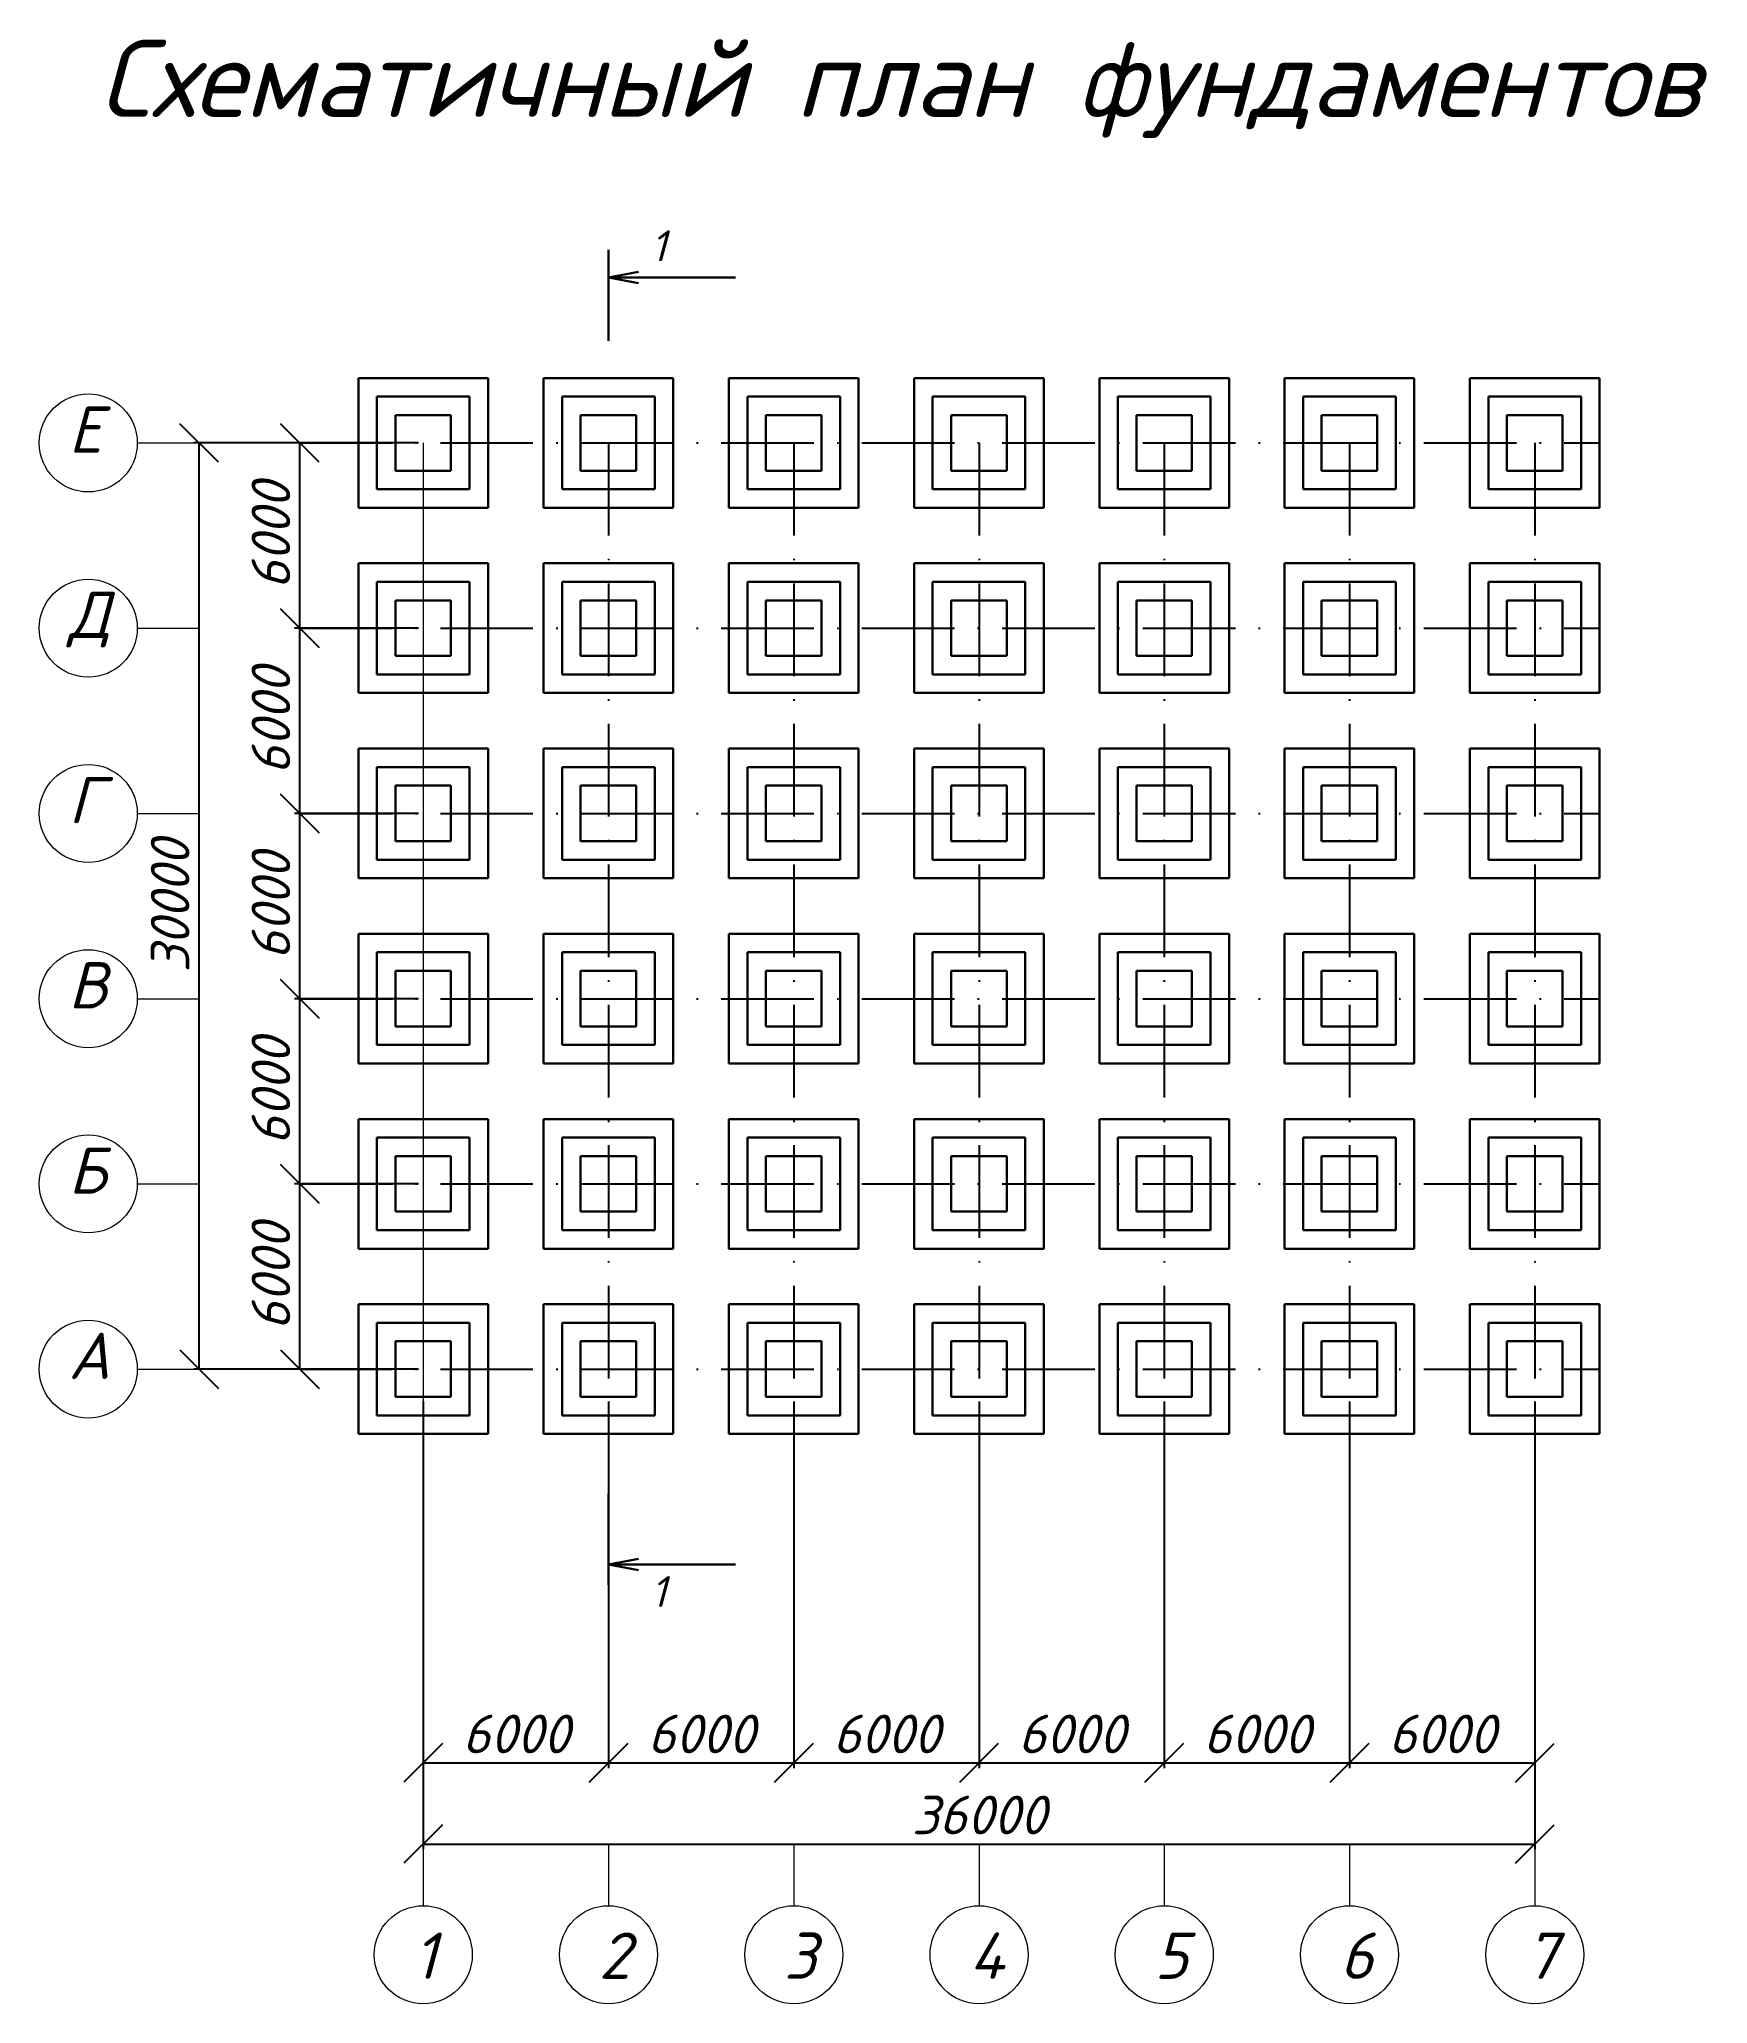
# Model space of a CAD drawing. Header units: millimetres. Extents: x 1422334 to 1587362, y 445536 to 446570.
# Drawn here: x 1585925.1 to 1586033.2, y 445536.3 to 445663.6 of the extents above; entities that cross this region are included whole.
import ezdxf

# ---------------------------------------------------------------- set-up
doc = ezdxf.new("R2010")
doc.units = ezdxf.units.MM
doc.header["$LTSCALE"] = 50
doc.linetypes.add('ACAD_ISO10W100', pattern=[18, 12, -3, 0, -3])
doc.layers.get('0').update_dxf_attribs({"lineweight": 13})
doc.layers.add('linii_grafika', color=7, linetype='Continuous', lineweight=30)
doc.layers.add('оси траншей размеры', color=7, linetype='Continuous', lineweight=13)
doc.styles.get("Standard").update_dxf_attribs({"font": 'isocpeui.ttf'})
doc.dimstyles.new('200', dxfattribs={"dimtxt": 2.5, "dimasz": 2.5, "dimexe": 0.3445, "dimexo": 0.3, "dimtad": 1, "dimlfac": 500, "dimtxsty": 'Standard', "dimblk": 'OBLIQUE', "dimcen": 2.5, "dimadec": 0, "dimazin": 0, "dimtfac": 1, "dimtmove": 0, "dimatfit": 3, "dimfxl": 1, "dimarcsym": 0})

msp = doc.modelspace()

# ---------------------------------------------------------------- texts
at = {"layer": 'linii_grafika', "ltscale": 10000, "attachment_point": 1}
for s, width, insert, char_height in [('Схематичный план фундаментов', 118.51298817, (1585929.014337, 445663.519637, 8264.642599), 5), ('1', 4.11859295, (1585964.756078, 445651.172323, 8264.642599), 2), ('Е', 3.4038624, (1585927.02099, 445639.770346, 8264.642599), 3), ('Д', 3.4038624, (1585927.02099, 445627.770346, 8264.642599), 3), ('Г', 3.4038624, (1585927.02099, 445615.770346, 8264.642599), 3), ('В', 3.4038624, (1585927.02099, 445603.770346, 8264.642599), 3), ('Б', 3.4038624, (1585927.02099, 445591.770346, 8264.642599), 3), ('А', 3.4038624, (1585927.02099, 445579.770346, 8264.642599), 3), ('1', 4.11859295, (1585964.756078, 445563.995793, 8264.642599), 2), ('1', 3.4038624, (1585949.369533, 445540.906694, 8264.642599), 3), ('2', 3.4038624, (1585961.369533, 445540.906694, 8264.642599), 3), ('3', 3.4038624, (1585973.369533, 445540.906694, 8264.642599), 3), ('4', 3.4038624, (1585985.369533, 445540.906694, 8264.642599), 3), ('5', 3.4038624, (1585997.369533, 445540.906694, 8264.642599), 3), ('6', 3.4038624, (1586009.369533, 445540.906694, 8264.642599), 3), ('7', 3.4038624, (1586021.369533, 445540.906694, 8264.642599), 3)]:
    msp.add_mtext_dynamic_manual_height_columns(s, width=width, gutter_width=25, heights=[0], dxfattribs=dict(at, insert=insert, char_height=char_height))

# ---------------------------------------------------------------- blocks, each defined once
blk = doc.blocks.new('foundament1')
at = {"layer": 'linii_grafika', "ltscale": 10000}
for p, q in [((212.85, 337.96), (212.85, 346.36)), ((212.85, 346.36), (221.25, 346.36)), ((221.25, 337.96), (221.25, 346.36)), ((214.05, 339.16), (214.05, 345.16)), ((214.05, 345.16), (220.05, 345.16)), ((220.05, 339.16), (220.05, 345.16)), ((215.25, 340.36), (215.25, 343.96)), ((215.25, 343.96), (218.85, 343.96)), ((218.85, 340.36), (218.85, 343.96)), ((215.25, 340.36), (218.85, 340.36)), ((214.05, 339.16), (220.05, 339.16)), ((212.85, 337.96), (221.25, 337.96))]:
    blk.add_line(p, q, dxfattribs=at)
blk = doc.blocks.new('_Oblique')
at = {"color": 0, "linetype": 'ByBlock', "lineweight": -2}
blk.add_line((-0.5, -0.5), (0.5, 0.5), dxfattribs=at)
blk = doc.blocks.new('*D2230')
at = {"layer": 'Defpoints', "color": 0, "ltscale": 10000, "transparency": 16777216}
for p in [(1585942.02, 445589.4), (1585950.01, 445589.4), (1585950.01, 445577.4)]:
    blk.add_point(p, dxfattribs=at)
at = {"layer": 'оси траншей размеры', "color": 0, "lineweight": -2, "ltscale": 10000, "transparency": 16777216}
for p, q in [((1585949.71, 445589.4), (1585941.67, 445589.4)), ((1585942.02, 445577.4), (1585942.02, 445589.4)), ((1585949.71, 445577.4), (1585941.67, 445577.4))]:
    blk.add_line(p, q, dxfattribs=at)
at = {"layer": 'оси траншей размеры', "color": 0, "lineweight": -2, "ltscale": 10000, "transparency": 16777216, "xscale": 2.5, "yscale": 2.5, "zscale": 2.5}
for p, rotation in [((1585942.02, 445589.4), 90), ((1585942.02, 445577.4), 270)]:
    blk.add_blockref('_Oblique', p, dxfattribs=dict(at, rotation=rotation))
at = {"layer": 'оси траншей размеры', "color": 0, "ltscale": 10000, "transparency": 16777216, "insert": (1585940.14, 445583.4), "char_height": 2.5, "attachment_point": 5, "rotation": 90}
blk.add_mtext('6000', dxfattribs=at)
blk = doc.blocks.new('*D2231')
at = {"layer": 'Defpoints', "color": 0, "ltscale": 10000, "transparency": 16777216}
for p in [(1585942.02, 445601.4), (1585950.01, 445601.4), (1585950.01, 445589.4)]:
    blk.add_point(p, dxfattribs=at)
at = {"layer": 'оси траншей размеры', "color": 0, "lineweight": -2, "ltscale": 10000, "transparency": 16777216}
for p, q in [((1585949.71, 445601.4), (1585941.67, 445601.4)), ((1585942.02, 445589.4), (1585942.02, 445601.4)), ((1585949.71, 445589.4), (1585941.67, 445589.4))]:
    blk.add_line(p, q, dxfattribs=at)
at = {"layer": 'оси траншей размеры', "color": 0, "lineweight": -2, "ltscale": 10000, "transparency": 16777216, "xscale": 2.5, "yscale": 2.5, "zscale": 2.5}
for p, rotation in [((1585942.02, 445601.4), 90), ((1585942.02, 445589.4), 270)]:
    blk.add_blockref('_Oblique', p, dxfattribs=dict(at, rotation=rotation))
at = {"layer": 'оси траншей размеры', "color": 0, "ltscale": 10000, "transparency": 16777216, "insert": (1585940.14, 445595.4), "char_height": 2.5, "attachment_point": 5, "rotation": 90}
blk.add_mtext('6000', dxfattribs=at)
blk = doc.blocks.new('*D2232')
at = {"layer": 'Defpoints', "color": 0, "ltscale": 10000, "transparency": 16777216}
for p in [(1585942.02, 445613.4), (1585950.01, 445613.4), (1585950.01, 445601.4)]:
    blk.add_point(p, dxfattribs=at)
at = {"layer": 'оси траншей размеры', "color": 0, "lineweight": -2, "ltscale": 10000, "transparency": 16777216}
for p, q in [((1585949.71, 445613.4), (1585941.67, 445613.4)), ((1585942.02, 445601.4), (1585942.02, 445613.4)), ((1585949.71, 445601.4), (1585941.67, 445601.4))]:
    blk.add_line(p, q, dxfattribs=at)
at = {"layer": 'оси траншей размеры', "color": 0, "lineweight": -2, "ltscale": 10000, "transparency": 16777216, "xscale": 2.5, "yscale": 2.5, "zscale": 2.5}
for p, rotation in [((1585942.02, 445613.4), 90), ((1585942.02, 445601.4), 270)]:
    blk.add_blockref('_Oblique', p, dxfattribs=dict(at, rotation=rotation))
at = {"layer": 'оси траншей размеры', "color": 0, "ltscale": 10000, "transparency": 16777216, "insert": (1585940.14, 445607.4), "char_height": 2.5, "attachment_point": 5, "rotation": 90}
blk.add_mtext('6000', dxfattribs=at)
blk = doc.blocks.new('*D2233')
at = {"layer": 'Defpoints', "color": 0, "ltscale": 10000, "transparency": 16777216}
for p in [(1585942.02, 445625.4), (1585950.01, 445625.4), (1585950.01, 445613.4)]:
    blk.add_point(p, dxfattribs=at)
at = {"layer": 'оси траншей размеры', "color": 0, "lineweight": -2, "ltscale": 10000, "transparency": 16777216}
for p, q in [((1585949.71, 445625.4), (1585941.67, 445625.4)), ((1585942.02, 445613.4), (1585942.02, 445625.4)), ((1585949.71, 445613.4), (1585941.67, 445613.4))]:
    blk.add_line(p, q, dxfattribs=at)
at = {"layer": 'оси траншей размеры', "color": 0, "lineweight": -2, "ltscale": 10000, "transparency": 16777216, "xscale": 2.5, "yscale": 2.5, "zscale": 2.5}
for p, rotation in [((1585942.02, 445625.4), 90), ((1585942.02, 445613.4), 270)]:
    blk.add_blockref('_Oblique', p, dxfattribs=dict(at, rotation=rotation))
at = {"layer": 'оси траншей размеры', "color": 0, "ltscale": 10000, "transparency": 16777216, "insert": (1585940.14, 445619.4), "char_height": 2.5, "attachment_point": 5, "rotation": 90}
blk.add_mtext('6000', dxfattribs=at)
blk = doc.blocks.new('*D2234')
at = {"layer": 'Defpoints', "color": 0, "ltscale": 10000, "transparency": 16777216}
for p in [(1585942.02, 445637.4), (1585950.01, 445637.4), (1585950.01, 445625.4)]:
    blk.add_point(p, dxfattribs=at)
at = {"layer": 'оси траншей размеры', "color": 0, "lineweight": -2, "ltscale": 10000, "transparency": 16777216}
for p, q in [((1585949.71, 445637.4), (1585941.67, 445637.4)), ((1585942.02, 445625.4), (1585942.02, 445637.4)), ((1585949.71, 445625.4), (1585941.67, 445625.4))]:
    blk.add_line(p, q, dxfattribs=at)
at = {"layer": 'оси траншей размеры', "color": 0, "lineweight": -2, "ltscale": 10000, "transparency": 16777216, "xscale": 2.5, "yscale": 2.5, "zscale": 2.5}
for p, rotation in [((1585942.02, 445637.4), 90), ((1585942.02, 445625.4), 270)]:
    blk.add_blockref('_Oblique', p, dxfattribs=dict(at, rotation=rotation))
at = {"layer": 'оси траншей размеры', "color": 0, "ltscale": 10000, "transparency": 16777216, "insert": (1585940.14, 445631.4), "char_height": 2.5, "attachment_point": 5, "rotation": 90}
blk.add_mtext('6000', dxfattribs=at)
blk = doc.blocks.new('*D2235')
at = {"layer": 'Defpoints', "color": 0, "ltscale": 10000, "transparency": 16777216}
for p in [(1585950.01, 445575.6), (1585962.01, 445575.6), (1585962.01, 445551.9)]:
    blk.add_point(p, dxfattribs=at)
at = {"layer": 'оси траншей размеры', "color": 0, "lineweight": -2, "ltscale": 10000, "transparency": 16777216}
for p, q in [((1585950.01, 445575.3), (1585950.01, 445551.55)), ((1585962.01, 445575.3), (1585962.01, 445551.55)), ((1585950.01, 445551.9), (1585962.01, 445551.9))]:
    blk.add_line(p, q, dxfattribs=at)
at = {"layer": 'оси траншей размеры', "color": 0, "lineweight": -2, "ltscale": 10000, "transparency": 16777216, "xscale": 2.5, "yscale": 2.5, "zscale": 2.5, "rotation": 180}
blk.add_blockref('_Oblique', (1585950.01, 445551.9), dxfattribs=at)
at = {"layer": 'оси траншей размеры', "color": 0, "lineweight": -2, "ltscale": 10000, "transparency": 16777216, "xscale": 2.5, "yscale": 2.5, "zscale": 2.5}
blk.add_blockref('_Oblique', (1585962.01, 445551.9), dxfattribs=at)
at = {"layer": 'оси траншей размеры', "color": 0, "ltscale": 10000, "transparency": 16777216, "insert": (1585956.01, 445553.77), "char_height": 2.5, "attachment_point": 5}
blk.add_mtext('6000', dxfattribs=at)
blk = doc.blocks.new('*D2236')
at = {"layer": 'Defpoints', "color": 0, "ltscale": 10000, "transparency": 16777216}
for p in [(1585962.01, 445575.6), (1585974.01, 445575.6), (1585974.01, 445551.9)]:
    blk.add_point(p, dxfattribs=at)
at = {"layer": 'оси траншей размеры', "color": 0, "lineweight": -2, "ltscale": 10000, "transparency": 16777216}
for p, q in [((1585962.01, 445575.3), (1585962.01, 445551.55)), ((1585974.01, 445575.3), (1585974.01, 445551.55)), ((1585962.01, 445551.9), (1585974.01, 445551.9))]:
    blk.add_line(p, q, dxfattribs=at)
at = {"layer": 'оси траншей размеры', "color": 0, "lineweight": -2, "ltscale": 10000, "transparency": 16777216, "xscale": 2.5, "yscale": 2.5, "zscale": 2.5, "rotation": 180}
blk.add_blockref('_Oblique', (1585962.01, 445551.9), dxfattribs=at)
at = {"layer": 'оси траншей размеры', "color": 0, "lineweight": -2, "ltscale": 10000, "transparency": 16777216, "xscale": 2.5, "yscale": 2.5, "zscale": 2.5}
blk.add_blockref('_Oblique', (1585974.01, 445551.9), dxfattribs=at)
at = {"layer": 'оси траншей размеры', "color": 0, "ltscale": 10000, "transparency": 16777216, "insert": (1585968.01, 445553.77), "char_height": 2.5, "attachment_point": 5}
blk.add_mtext('6000', dxfattribs=at)
blk = doc.blocks.new('*D2237')
at = {"layer": 'Defpoints', "color": 0, "ltscale": 10000, "transparency": 16777216}
for p in [(1585974.01, 445575.6), (1585986.01, 445575.6), (1585986.01, 445551.9)]:
    blk.add_point(p, dxfattribs=at)
at = {"layer": 'оси траншей размеры', "color": 0, "lineweight": -2, "ltscale": 10000, "transparency": 16777216}
for p, q in [((1585974.01, 445575.3), (1585974.01, 445551.55)), ((1585986.01, 445575.3), (1585986.01, 445551.55)), ((1585974.01, 445551.9), (1585986.01, 445551.9))]:
    blk.add_line(p, q, dxfattribs=at)
at = {"layer": 'оси траншей размеры', "color": 0, "lineweight": -2, "ltscale": 10000, "transparency": 16777216, "xscale": 2.5, "yscale": 2.5, "zscale": 2.5, "rotation": 180}
blk.add_blockref('_Oblique', (1585974.01, 445551.9), dxfattribs=at)
at = {"layer": 'оси траншей размеры', "color": 0, "lineweight": -2, "ltscale": 10000, "transparency": 16777216, "xscale": 2.5, "yscale": 2.5, "zscale": 2.5}
blk.add_blockref('_Oblique', (1585986.01, 445551.9), dxfattribs=at)
at = {"layer": 'оси траншей размеры', "color": 0, "ltscale": 10000, "transparency": 16777216, "insert": (1585980.01, 445553.77), "char_height": 2.5, "attachment_point": 5}
blk.add_mtext('6000', dxfattribs=at)
blk = doc.blocks.new('*D2238')
at = {"layer": 'Defpoints', "color": 0, "ltscale": 10000, "transparency": 16777216}
for p in [(1585986.01, 445575.6), (1585998.01, 445575.6), (1585998.01, 445551.9)]:
    blk.add_point(p, dxfattribs=at)
at = {"layer": 'оси траншей размеры', "color": 0, "lineweight": -2, "ltscale": 10000, "transparency": 16777216}
for p, q in [((1585986.01, 445575.3), (1585986.01, 445551.55)), ((1585998.01, 445575.3), (1585998.01, 445551.55)), ((1585986.01, 445551.9), (1585998.01, 445551.9))]:
    blk.add_line(p, q, dxfattribs=at)
at = {"layer": 'оси траншей размеры', "color": 0, "lineweight": -2, "ltscale": 10000, "transparency": 16777216, "xscale": 2.5, "yscale": 2.5, "zscale": 2.5, "rotation": 180}
blk.add_blockref('_Oblique', (1585986.01, 445551.9), dxfattribs=at)
at = {"layer": 'оси траншей размеры', "color": 0, "lineweight": -2, "ltscale": 10000, "transparency": 16777216, "xscale": 2.5, "yscale": 2.5, "zscale": 2.5}
blk.add_blockref('_Oblique', (1585998.01, 445551.9), dxfattribs=at)
at = {"layer": 'оси траншей размеры', "color": 0, "ltscale": 10000, "transparency": 16777216, "insert": (1585992.01, 445553.77), "char_height": 2.5, "attachment_point": 5}
blk.add_mtext('6000', dxfattribs=at)
blk = doc.blocks.new('*D2239')
at = {"layer": 'Defpoints', "color": 0, "ltscale": 10000, "transparency": 16777216}
for p in [(1585998.01, 445575.6), (1586010.01, 445575.6), (1586010.01, 445551.9)]:
    blk.add_point(p, dxfattribs=at)
at = {"layer": 'оси траншей размеры', "color": 0, "lineweight": -2, "ltscale": 10000, "transparency": 16777216}
for p, q in [((1585998.01, 445575.3), (1585998.01, 445551.55)), ((1586010.01, 445575.3), (1586010.01, 445551.55)), ((1585998.01, 445551.9), (1586010.01, 445551.9))]:
    blk.add_line(p, q, dxfattribs=at)
at = {"layer": 'оси траншей размеры', "color": 0, "lineweight": -2, "ltscale": 10000, "transparency": 16777216, "xscale": 2.5, "yscale": 2.5, "zscale": 2.5, "rotation": 180}
blk.add_blockref('_Oblique', (1585998.01, 445551.9), dxfattribs=at)
at = {"layer": 'оси траншей размеры', "color": 0, "lineweight": -2, "ltscale": 10000, "transparency": 16777216, "xscale": 2.5, "yscale": 2.5, "zscale": 2.5}
blk.add_blockref('_Oblique', (1586010.01, 445551.9), dxfattribs=at)
at = {"layer": 'оси траншей размеры', "color": 0, "ltscale": 10000, "transparency": 16777216, "insert": (1586004.01, 445553.77), "char_height": 2.5, "attachment_point": 5}
blk.add_mtext('6000', dxfattribs=at)
blk = doc.blocks.new('*D2240')
at = {"layer": 'Defpoints', "color": 0, "ltscale": 10000, "transparency": 16777216}
for p in [(1586010.01, 445575.6), (1586022.01, 445575.6), (1586022.01, 445551.9)]:
    blk.add_point(p, dxfattribs=at)
at = {"layer": 'оси траншей размеры', "color": 0, "lineweight": -2, "ltscale": 10000, "transparency": 16777216}
for p, q in [((1586010.01, 445575.3), (1586010.01, 445551.55)), ((1586022.01, 445575.3), (1586022.01, 445551.55)), ((1586010.01, 445551.9), (1586022.01, 445551.9))]:
    blk.add_line(p, q, dxfattribs=at)
at = {"layer": 'оси траншей размеры', "color": 0, "lineweight": -2, "ltscale": 10000, "transparency": 16777216, "xscale": 2.5, "yscale": 2.5, "zscale": 2.5, "rotation": 180}
blk.add_blockref('_Oblique', (1586010.01, 445551.9), dxfattribs=at)
at = {"layer": 'оси траншей размеры', "color": 0, "lineweight": -2, "ltscale": 10000, "transparency": 16777216, "xscale": 2.5, "yscale": 2.5, "zscale": 2.5}
blk.add_blockref('_Oblique', (1586022.01, 445551.9), dxfattribs=at)
at = {"layer": 'оси траншей размеры', "color": 0, "ltscale": 10000, "transparency": 16777216, "insert": (1586016.01, 445553.77), "char_height": 2.5, "attachment_point": 5}
blk.add_mtext('6000', dxfattribs=at)
blk = doc.blocks.new('*D2241')
at = {"layer": 'Defpoints', "color": 0, "ltscale": 10000, "transparency": 16777216}
for p in [(1585935.49, 445637.4), (1585945.81, 445637.4), (1585945.81, 445577.4)]:
    blk.add_point(p, dxfattribs=at)
at = {"layer": 'оси траншей размеры', "color": 0, "lineweight": -2, "ltscale": 10000, "transparency": 16777216}
for p, q in [((1585945.51, 445637.4), (1585935.14, 445637.4)), ((1585935.49, 445577.4), (1585935.49, 445637.4)), ((1585945.51, 445577.4), (1585935.14, 445577.4))]:
    blk.add_line(p, q, dxfattribs=at)
at = {"layer": 'оси траншей размеры', "color": 0, "lineweight": -2, "ltscale": 10000, "transparency": 16777216, "xscale": 2.5, "yscale": 2.5, "zscale": 2.5}
for p, rotation in [((1585935.49, 445637.4), 90), ((1585935.49, 445577.4), 270)]:
    blk.add_blockref('_Oblique', p, dxfattribs=dict(at, rotation=rotation))
at = {"layer": 'оси траншей размеры', "color": 0, "ltscale": 10000, "transparency": 16777216, "insert": (1585933.61, 445607.4), "char_height": 2.5, "attachment_point": 5, "rotation": 90}
blk.add_mtext('30000', dxfattribs=at)
blk = doc.blocks.new('*D2242')
at = {"layer": 'Defpoints', "color": 0, "ltscale": 10000, "transparency": 16777216}
for p in [(1585950.01, 445573.2), (1586022.01, 445573.2), (1586022.01, 445546.64)]:
    blk.add_point(p, dxfattribs=at)
at = {"layer": 'оси траншей размеры', "color": 0, "lineweight": -2, "ltscale": 10000, "transparency": 16777216}
for p, q in [((1585950.01, 445572.9), (1585950.01, 445546.3)), ((1586022.01, 445572.9), (1586022.01, 445546.3)), ((1585950.01, 445546.64), (1586022.01, 445546.64))]:
    blk.add_line(p, q, dxfattribs=at)
at = {"layer": 'оси траншей размеры', "color": 0, "lineweight": -2, "ltscale": 10000, "transparency": 16777216, "xscale": 2.5, "yscale": 2.5, "zscale": 2.5, "rotation": 180}
blk.add_blockref('_Oblique', (1585950.01, 445546.64), dxfattribs=at)
at = {"layer": 'оси траншей размеры', "color": 0, "lineweight": -2, "ltscale": 10000, "transparency": 16777216, "xscale": 2.5, "yscale": 2.5, "zscale": 2.5}
blk.add_blockref('_Oblique', (1586022.01, 445546.64), dxfattribs=at)
at = {"layer": 'оси траншей размеры', "color": 0, "ltscale": 10000, "transparency": 16777216, "insert": (1585986.01, 445548.52), "char_height": 2.5, "attachment_point": 5}
blk.add_mtext('36000', dxfattribs=at)

# ---------------------------------------------------------------- dimensions: what is measured, and where the dimension line sits
at = {"layer": 'оси траншей размеры', "ltscale": 10000}
for base, p1, p2, picture, middle in [((1585935.485357, 445637.402292, 8264.642599), (1585945.810001, 445577.402292, 8264.642599), (1585945.810001, 445637.402292, 8264.642599), '*D2241', (1585933.610357, 445607.402292, 8264.642599)), ((1585942.016984, 445637.402292, 8264.642599), (1585950.010001, 445625.402292, 8264.642599), (1585950.010001, 445637.402292, 8264.642599), '*D2234', (1585940.141984, 445631.402292, 8264.642599)), ((1585942.016984, 445625.402292, 8264.642599), (1585950.010001, 445613.402292, 8264.642599), (1585950.010001, 445625.402292, 8264.642599), '*D2233', (1585940.141984, 445619.402292, 8264.642599)), ((1585942.016984, 445613.402292, 8264.642599), (1585950.010001, 445601.402292, 8264.642599), (1585950.010001, 445613.402292, 8264.642599), '*D2232', (1585940.141984, 445607.402292, 8264.642599)), ((1585942.016984, 445601.402292, 8264.642599), (1585950.010001, 445589.402292, 8264.642599), (1585950.010001, 445601.402292, 8264.642599), '*D2231', (1585940.141984, 445595.402292, 8264.642599))]:
    dim = msp.add_linear_dim(base=base, p1=p1, p2=p2, angle=90, dimstyle='200', override={"dimtmove": 1}, dxfattribs=at)
    dim.commit()
    dim.dimension.update_dxf_attribs({"geometry": picture, "text_midpoint": middle})
dim = msp.add_linear_dim(base=(1585942.016984, 445589.402292, 8264.642599), p1=(1585950.010001, 445577.402292, 8264.642599), p2=(1585950.010001, 445589.402292, 8264.642599), angle=90, dimstyle='200', dxfattribs=at)
dim.commit()
dim.dimension.update_dxf_attribs({"geometry": '*D2230', "text_midpoint": (1585940.141984, 445583.402292, 8264.642599)})
dim = msp.add_linear_dim(base=(1585962.010001, 445551.89543, 8264.642599), p1=(1585950.010001, 445575.602292, 8264.642599), p2=(1585962.010001, 445575.602292, 8264.642599), dimstyle='200', dxfattribs=at)
dim.commit()
dim.dimension.update_dxf_attribs({"geometry": '*D2235', "text_midpoint": (1585956.010001, 445553.77043, 8264.642599)})
for base, p1, p2, picture, middle in [((1585974.010001, 445551.89543, 8264.642599), (1585962.010001, 445575.602292, 8264.642599), (1585974.010001, 445575.602292, 8264.642599), '*D2236', (1585968.010001, 445553.77043, 8264.642599)), ((1585986.010001, 445551.89543, 8264.642599), (1585974.010001, 445575.602292, 8264.642599), (1585986.010001, 445575.602292, 8264.642599), '*D2237', (1585980.010001, 445553.77043, 8264.642599)), ((1585998.010001, 445551.89543, 8264.642599), (1585986.010001, 445575.602292, 8264.642599), (1585998.010001, 445575.602292, 8264.642599), '*D2238', (1585992.010001, 445553.77043, 8264.642599)), ((1586010.010001, 445551.89543, 8264.642599), (1585998.010001, 445575.602292, 8264.642599), (1586010.010001, 445575.602292, 8264.642599), '*D2239', (1586004.010001, 445553.77043, 8264.642599)), ((1586022.010001, 445551.89543, 8264.642599), (1586010.010001, 445575.602292, 8264.642599), (1586022.010001, 445575.602292, 8264.642599), '*D2240', (1586016.010001, 445553.77043, 8264.642599)), ((1586022.010001, 445546.643613, 8264.642599), (1585950.010001, 445573.202292, 8264.642599), (1586022.010001, 445573.202292, 8264.642599), '*D2242', (1585986.010001, 445548.518613, 8264.642599))]:
    dim = msp.add_linear_dim(base=base, p1=p1, p2=p2, dimstyle='200', override={"dimtmove": 1}, dxfattribs=at)
    dim.commit()
    dim.dimension.update_dxf_attribs({"geometry": picture, "text_midpoint": middle})

# ---------------------------------------------------------------- linework, layer by layer
at = {"layer": 'linii_grafika', "ltscale": 10000}
for p, q in [((1585962.010001, 445644.02014, 8264.642599), (1585962.010001, 445649.91342, 8264.642599)), ((1585962.010001, 445648.121582, 8264.642599), (1585963.949143, 445648.493731, 8264.642599)), ((1585962.010001, 445648.121582, 8264.642599), (1585970.239894, 445648.121582, 8264.642599)), ((1585962.010001, 445648.121582, 8264.642599), (1585963.949143, 445647.749432, 8264.642599)), ((1585962.010001, 445563.426611, 8264.642599), (1585962.010001, 445569.319892, 8264.642599)), ((1585962.010001, 445564.744915, 8264.642599), (1585963.949143, 445565.117064, 8264.642599)), ((1585962.010001, 445564.744915, 8264.642599), (1585970.239894, 445564.744915, 8264.642599)), ((1585962.010001, 445564.744915, 8264.642599), (1585963.949143, 445564.372765, 8264.642599))]:
    msp.add_line(p, q, dxfattribs=at)
at = {"layer": 'linii_grafika', "linetype": 'ACAD_ISO10W100', "lineweight": -3, "ltscale": 0.01}
for p, q in [((1585942.016984, 445637.402292, 8264.642599), (1586026.210001, 445637.402292, 8264.642599)), ((1585962.010001, 445637.402292, 8264.642599), (1585962.010001, 445569.607514, 8264.642599)), ((1585974.010001, 445637.402292, 8264.642599), (1585974.010001, 445569.607514, 8264.642599)), ((1585986.010001, 445637.402292, 8264.642599), (1585986.010001, 445569.607514, 8264.642599)), ((1585998.010001, 445637.402292, 8264.642599), (1585998.010001, 445569.607514, 8264.642599)), ((1586010.010001, 445637.402292, 8264.642599), (1586010.010001, 445569.607514, 8264.642599)), ((1586022.010001, 445637.402292, 8264.642599), (1586022.010001, 445569.607514, 8264.642599)), ((1585942.016984, 445625.402292, 8264.642599), (1586026.210001, 445625.402292, 8264.642599)), ((1585942.016984, 445613.402292, 8264.642599), (1586026.210001, 445613.402292, 8264.642599)), ((1585942.016984, 445601.402292, 8264.642599), (1586026.210001, 445601.402292, 8264.642599)), ((1585942.016984, 445589.402292, 8264.642599), (1586026.210001, 445589.402292, 8264.642599)), ((1585942.016984, 445577.402292, 8264.642599), (1586026.210001, 445577.402292, 8264.642599))]:
    msp.add_line(p, q, dxfattribs=at)
at = {"layer": 'оси траншей размеры', "ltscale": 10000}
for p, q in [((1585931.485357, 445637.402292, 8264.642599), (1585935.485357, 445637.402292, 8264.642599)), ((1585950.010001, 445637.402292, 8264.642599), (1585950.010001, 445569.607514, 8264.642599)), ((1585931.485357, 445625.402292, 8264.642599), (1585935.485357, 445625.402292, 8264.642599)), ((1585931.485357, 445613.402292, 8264.642599), (1585935.485357, 445613.402292, 8264.642599)), ((1585931.485357, 445601.402292, 8264.642599), (1585935.485357, 445601.402292, 8264.642599)), ((1585931.485357, 445589.402292, 8264.642599), (1585935.485357, 445589.402292, 8264.642599)), ((1585931.485357, 445577.402292, 8264.642599), (1585935.485357, 445577.402292, 8264.642599)), ((1585950.010001, 445546.643613, 8264.642599), (1585950.010001, 445542.643613, 8264.642599)), ((1585962.010001, 445546.643613, 8264.642599), (1585962.010001, 445542.643613, 8264.642599)), ((1585974.010001, 445546.643613, 8264.642599), (1585974.010001, 445542.643613, 8264.642599)), ((1585986.010001, 445546.643613, 8264.642599), (1585986.010001, 445542.643613, 8264.642599)), ((1585998.010001, 445546.643613, 8264.642599), (1585998.010001, 445542.643613, 8264.642599)), ((1586010.010001, 445546.643613, 8264.642599), (1586010.010001, 445542.643613, 8264.642599)), ((1586022.010001, 445546.643613, 8264.642599), (1586022.010001, 445542.643613, 8264.642599))]:
    msp.add_line(p, q, dxfattribs=at)
for centre in [(1585928.311231, 445637.402292, 8264.642599), (1585928.311231, 445625.402292, 8264.642599), (1585928.311231, 445613.402292, 8264.642599), (1585928.311231, 445601.402292, 8264.642599), (1585928.311231, 445589.402292, 8264.642599), (1585928.311231, 445577.402292, 8264.642599), (1585950.010001, 445539.469487, 8264.642599), (1585962.010001, 445539.469487, 8264.642599), (1585974.010001, 445539.469487, 8264.642599), (1585986.010001, 445539.469487, 8264.642599), (1585998.010001, 445539.469487, 8264.642599), (1586010.010001, 445539.469487, 8264.642599), (1586022.010001, 445539.469487, 8264.642599)]:
    msp.add_circle(centre, 3.174126, dxfattribs=at)

# ---------------------------------------------------------------- block references
at = {"layer": 'linii_grafika'}
for p in [(1585732.955483, 445295.24683, 8264.642599), (1585744.955483, 445295.24683, 8264.642599), (1585756.955483, 445295.24683, 8264.642599), (1585768.955483, 445295.24683, 8264.642599), (1585780.955483, 445295.24683, 8264.642599), (1585792.955483, 445295.24683, 8264.642599), (1585804.955483, 445295.24683, 8264.642599), (1585732.955483, 445283.24683, 8264.642599), (1585744.955483, 445283.24683, 8264.642599), (1585756.955483, 445283.24683, 8264.642599), (1585768.955483, 445283.24683, 8264.642599), (1585780.955483, 445283.24683, 8264.642599), (1585792.955483, 445283.24683, 8264.642599), (1585804.955483, 445283.24683, 8264.642599), (1585732.955483, 445271.24683, 8264.642599), (1585744.955483, 445271.24683, 8264.642599), (1585756.955483, 445271.24683, 8264.642599), (1585768.955483, 445271.24683, 8264.642599), (1585780.955483, 445271.24683, 8264.642599), (1585792.955483, 445271.24683, 8264.642599), (1585804.955483, 445271.24683, 8264.642599), (1585732.955483, 445259.24683, 8264.642599), (1585744.955483, 445259.24683, 8264.642599), (1585756.955483, 445259.24683, 8264.642599), (1585768.955483, 445259.24683, 8264.642599), (1585780.955483, 445259.24683, 8264.642599), (1585792.955483, 445259.24683, 8264.642599), (1585804.955483, 445259.24683, 8264.642599), (1585732.955483, 445247.24683, 8264.642599), (1585744.955483, 445247.24683, 8264.642599), (1585756.955483, 445247.24683, 8264.642599), (1585768.955483, 445247.24683, 8264.642599), (1585780.955483, 445247.24683, 8264.642599), (1585792.955483, 445247.24683, 8264.642599), (1585804.955483, 445247.24683, 8264.642599), (1585732.955483, 445235.24683, 8264.642599), (1585744.955483, 445235.24683, 8264.642599), (1585756.955483, 445235.24683, 8264.642599), (1585768.955483, 445235.24683, 8264.642599), (1585780.955483, 445235.24683, 8264.642599), (1585792.955483, 445235.24683, 8264.642599), (1585804.955483, 445235.24683, 8264.642599)]:
    msp.add_blockref('foundament1', p, dxfattribs=at)

msp.set_redraw_order([(e.dxf.handle, doc.entitydb.next_handle()) for e in msp.query("TEXT MTEXT ATTDEF DIMENSION ARC_DIMENSION")])  # texts and dimensions are drawn at this point

doc.saveas('drawing.dxf')
